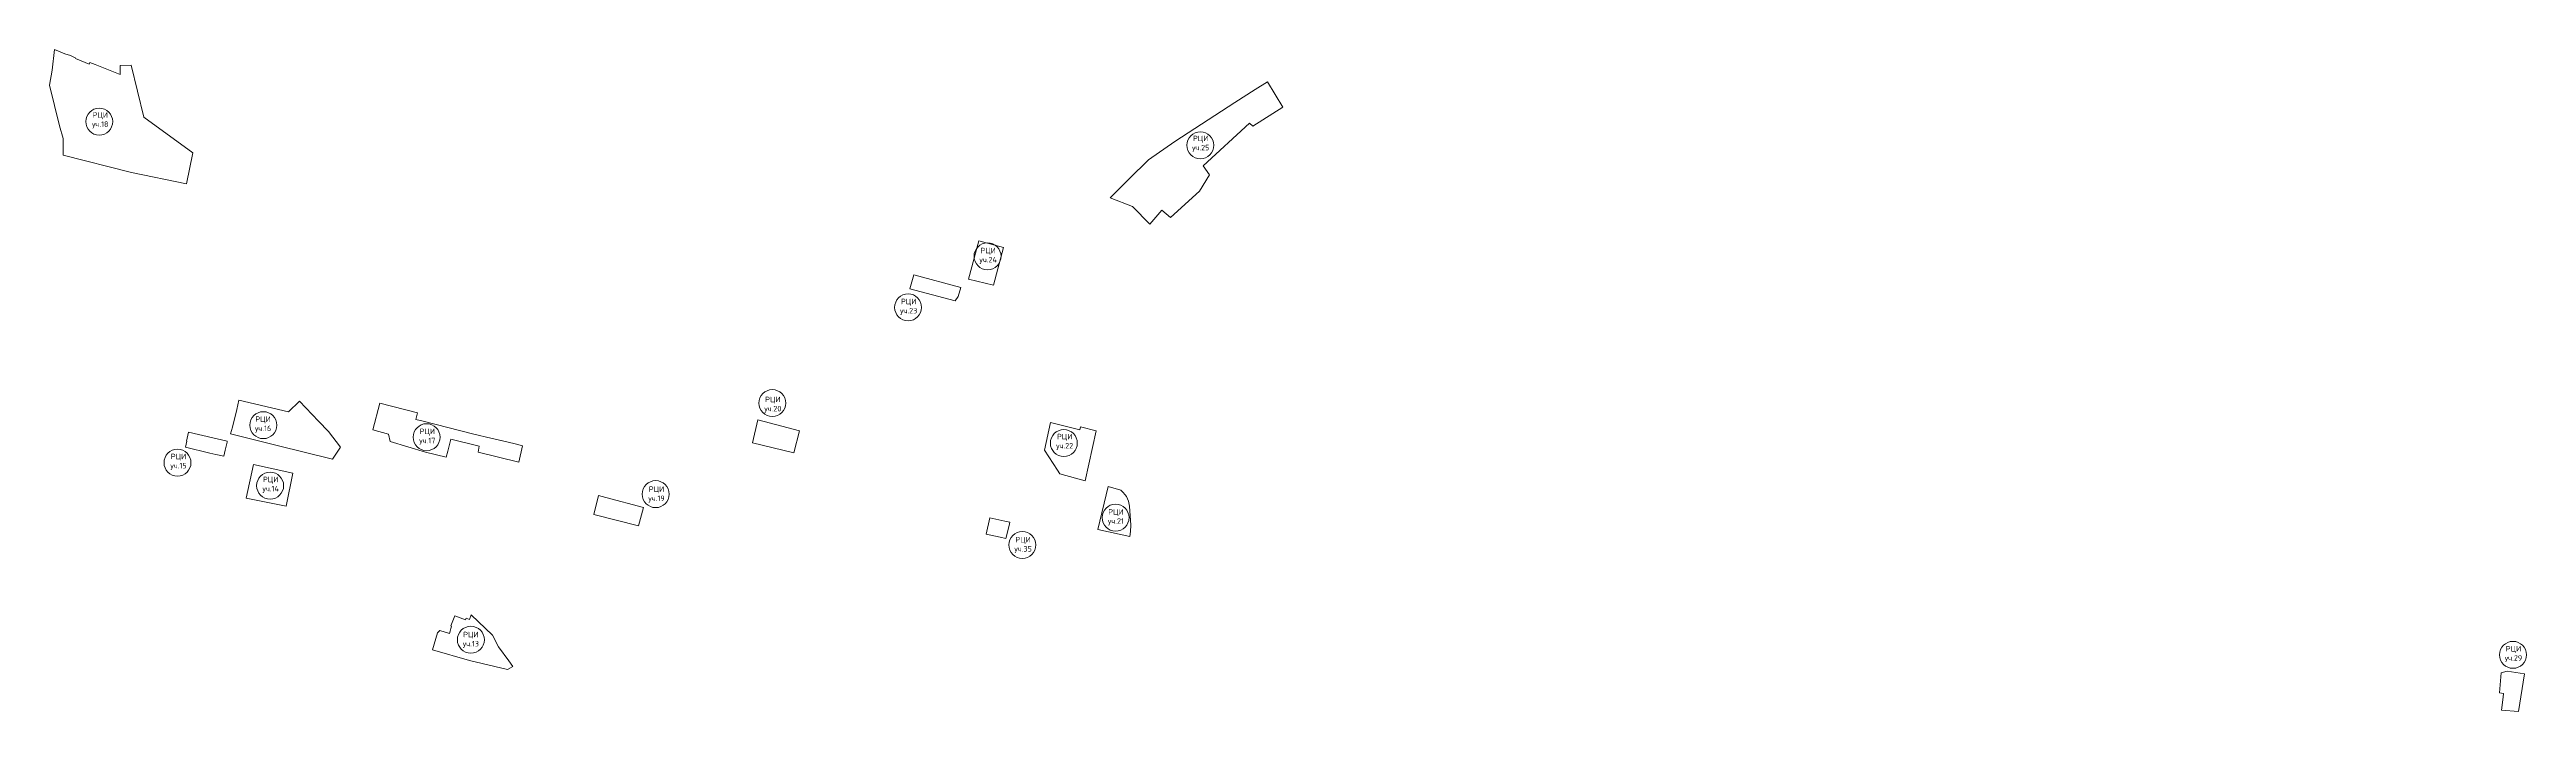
# Model space of a CAD drawing. Extents: x 1393084 to 1399110, y 357379 to 360774.
# Drawn here: x 1394294 to 1397234, y 359988 to 360774 of the extents above; entities that cross this region are included whole.
import ezdxf

# ---------------------------------------------------------------- set-up
doc = ezdxf.new("R2010")
doc.units = 0
doc.header["$MEASUREMENT"] = 0
doc.layers.add('РЦИ', color=30, linetype='Continuous')
doc.styles.get("Standard").update_dxf_attribs({"font": 'simplex.shx'})

msp = doc.modelspace()

# ---------------------------------------------------------------- linework, layer by layer
at = {"layer": 'РЦИ', "lineweight": 20}
for points in [[(1394309.6, 360648.5), (1394390.8, 360627.9), (1394456.2, 360614.4), (1394463.8, 360651.4), (1394405.4, 360693.5), (1394390.5, 360755.2), (1394377.5, 360755), (1394377.3, 360744.3), (1394347.5, 360756), (1394341.5, 360758.5), (1394340.7, 360756.5), (1394324.5, 360763.1), (1394324.7, 360763.8), (1394318.5, 360766.6), (1394311.7, 360768.6), (1394299.4, 360773.9), (1394296.8, 360749.4), (1394293.5, 360731.5), (1394305.4, 360683.1), (1394309.5, 360668.2), (1394309.6, 360661.9), (1394309.6, 360648.5)], [(1395552.5, 360597.6), (1395579.3, 360587.4), (1395599.7, 360566.6), (1395614, 360583), (1395624.4, 360574.5), (1395658.7, 360605.7), (1395670.5, 360625), (1395663, 360635.7), (1395718.3, 360686.5), (1395721.9, 360683), (1395757.6, 360705.3), (1395739.5, 360735.4), (1395724.8, 360726.3), (1395700.7, 360710.9), (1395629.4, 360664.8), (1395598.3, 360643.1), (1395575.4, 360620.4), (1395552.5, 360597.6)], [(1395384.6, 360501.4), (1395414, 360494), (1395425.9, 360539), (1395396.9, 360546.6), (1395384.6, 360501.4)], [(1395319.5, 360506.3), (1395375.3, 360491.2), (1395372.3, 360480.8), (1395368.6, 360475.4), (1395314.9, 360489.6), (1395319.5, 360506.3)], [(1394515.8, 360346.4), (1394518.4, 360357.6), (1394577.1, 360343.6), (1394590.4, 360356.2), (1394612.8, 360332.7), (1394624.8, 360320.5), (1394638.8, 360301.9), (1394629.3, 360287.6), (1394563.6, 360303.9), (1394508.3, 360317.6), (1394510.6, 360325.5), (1394515.8, 360346.4)], [(1394677.4, 360322.2), (1394696.1, 360317.1), (1394697.9, 360308.4), (1394739.9, 360296), (1394764.2, 360289.7), (1394766.4, 360296.9), (1394770, 360311.4), (1394803.7, 360302.8), (1394802.3, 360295.8), (1394850.6, 360283.8), (1394855.2, 360303.4), (1394846.5, 360305.6), (1394829.5, 360309.8), (1394829.4, 360309.5), (1394820.8, 360311.7), (1394819.1, 360311.9), (1394795.7, 360317.6), (1394737.2, 360332.6), (1394728.5, 360334.8), (1394730.3, 360342.6), (1394685.5, 360354.1), (1394677.4, 360322.2)], [(1394458.5, 360319.4), (1394456.1, 360308.9), (1394456.5, 360308.8), (1394455, 360301.6), (1394483.8, 360294.8), (1394491.1, 360293.1), (1394500.4, 360291), (1394501.9, 360298.3), (1394504.2, 360307.9), (1394504.4, 360308.8), (1394458.5, 360319.4)], [(1395128.1, 360306.9), (1395134.5, 360334.4), (1395184, 360321.1), (1395177.1, 360295.2), (1395128.1, 360306.9)], [(1395482, 360331), (1395474.6, 360298.4), (1395490.1, 360274.6), (1395493, 360270.2), (1395523.1, 360261.6), (1395535.9, 360321.2), (1395517.3, 360325.8), (1395516.5, 360322.4), (1395482, 360331)], [(1394574.6, 360231.8), (1394527, 360241.3), (1394535.6, 360281.2), (1394582.4, 360270.7), (1394574.6, 360231.8)], [(1394939.5, 360222), (1394992.8, 360208.2), (1394998.5, 360230.3), (1394953.8, 360242.2), (1394945.4, 360244.2), (1394939.5, 360222)], [(1395565.4, 360250.7), (1395550.2, 360254.9), (1395538.2, 360203.9), (1395575.9, 360195.8), (1395576.9, 360201.8), (1395577.2, 360209.3), (1395575.5, 360231.7), (1395574.4, 360237.8), (1395573.4, 360240.3), (1395572, 360243), (1395570.5, 360245.1), (1395567.7, 360248.5), (1395565.4, 360250.7)], [(1395429, 360193.3), (1395422, 360195), (1395405.4, 360198.6), (1395410, 360217.9), (1395427.6, 360213.9), (1395433.7, 360212.8), (1395432.6, 360208.7), (1395429, 360193.3)], [(1394748.1, 360061), (1394792.2, 360048.5), (1394837.1, 360037.8), (1394843.4, 360041.5), (1394838.8, 360048), (1394826.5, 360064.6), (1394819.4, 360078.7), (1394794.2, 360102.9), (1394791.9, 360097.2), (1394788, 360098.7), (1394787.2, 360096.6), (1394774.5, 360101.4), (1394770.1, 360089.7), (1394770.8, 360089.4), (1394770.1, 360086.5), (1394769.1, 360083.2), (1394768.5, 360080.7), (1394756.8, 360084), (1394753.9, 360081.5), (1394748.1, 360061)], [(1397211.2, 360035.7), (1397231.8, 360032.5), (1397224.8, 359988), (1397204.6, 359989.7), (1397206.6, 360005), (1397206.8, 360009.5), (1397202, 360010.1), (1397204, 360033.9), (1397211.2, 360035.7)]]:
    msp.add_lwpolyline(points, dxfattribs=at)
at = {"layer": 'РЦИ', "lineweight": 0}
for centre in [(1394352.5, 360688.3), (1395659.8, 360660.2), (1395407.1, 360528.4), (1395312.8, 360467.7), (1394547.3, 360327.9), (1395151.6, 360354.1), (1394741.1, 360313.6), (1395497.7, 360306.6), (1394445.4, 360283.3), (1394555.4, 360256), (1395013.1, 360246), (1395559.1, 360218.1), (1395448.4, 360185.7), (1394793.7, 360073.1), (1397218.1, 360055.2)]:
    msp.add_circle(centre, 16, dxfattribs=at)

# ---------------------------------------------------------------- texts
at = {"layer": 'РЦИ', "char_height": 6.53, "width": 6.533, "attachment_point": 2}
for s, insert in [('РЦИ\\Pуч.18', (1394353.7, 360699.4)), ('РЦИ\\Pуч.25', (1395660.2, 360671.6)), ('РЦИ\\Pуч.24', (1395407.8, 360538.5)), ('РЦИ\\Pуч.23', (1395313.5, 360478)), ('РЦИ\\Pуч.20', (1395152.2, 360361.7)), ('РЦИ\\Pуч.16', (1394547, 360338.3)), ('РЦИ\\Pуч.17', (1394742, 360323.8)), ('РЦИ\\Pуч.22', (1395498.7, 360317.6)), ('РЦИ\\Pуч.15', (1394446.6, 360294)), ('РЦИ\\Pуч.14', (1394556, 360266.7)), ('РЦИ\\Pуч.19', (1395014.1, 360255.2)), ('РЦИ\\Pуч.21', (1395559.5, 360228.2)), ('РЦИ\\Pуч.35', (1395449.3, 360195.2)), ('РЦИ\\Pуч.13', (1394793.7, 360082.6)), ('РЦИ\\Pуч.29', (1397218.7, 360065.7))]:
    msp.add_mtext(s, dxfattribs=dict(at, insert=insert))

doc.saveas('drawing.dxf')
